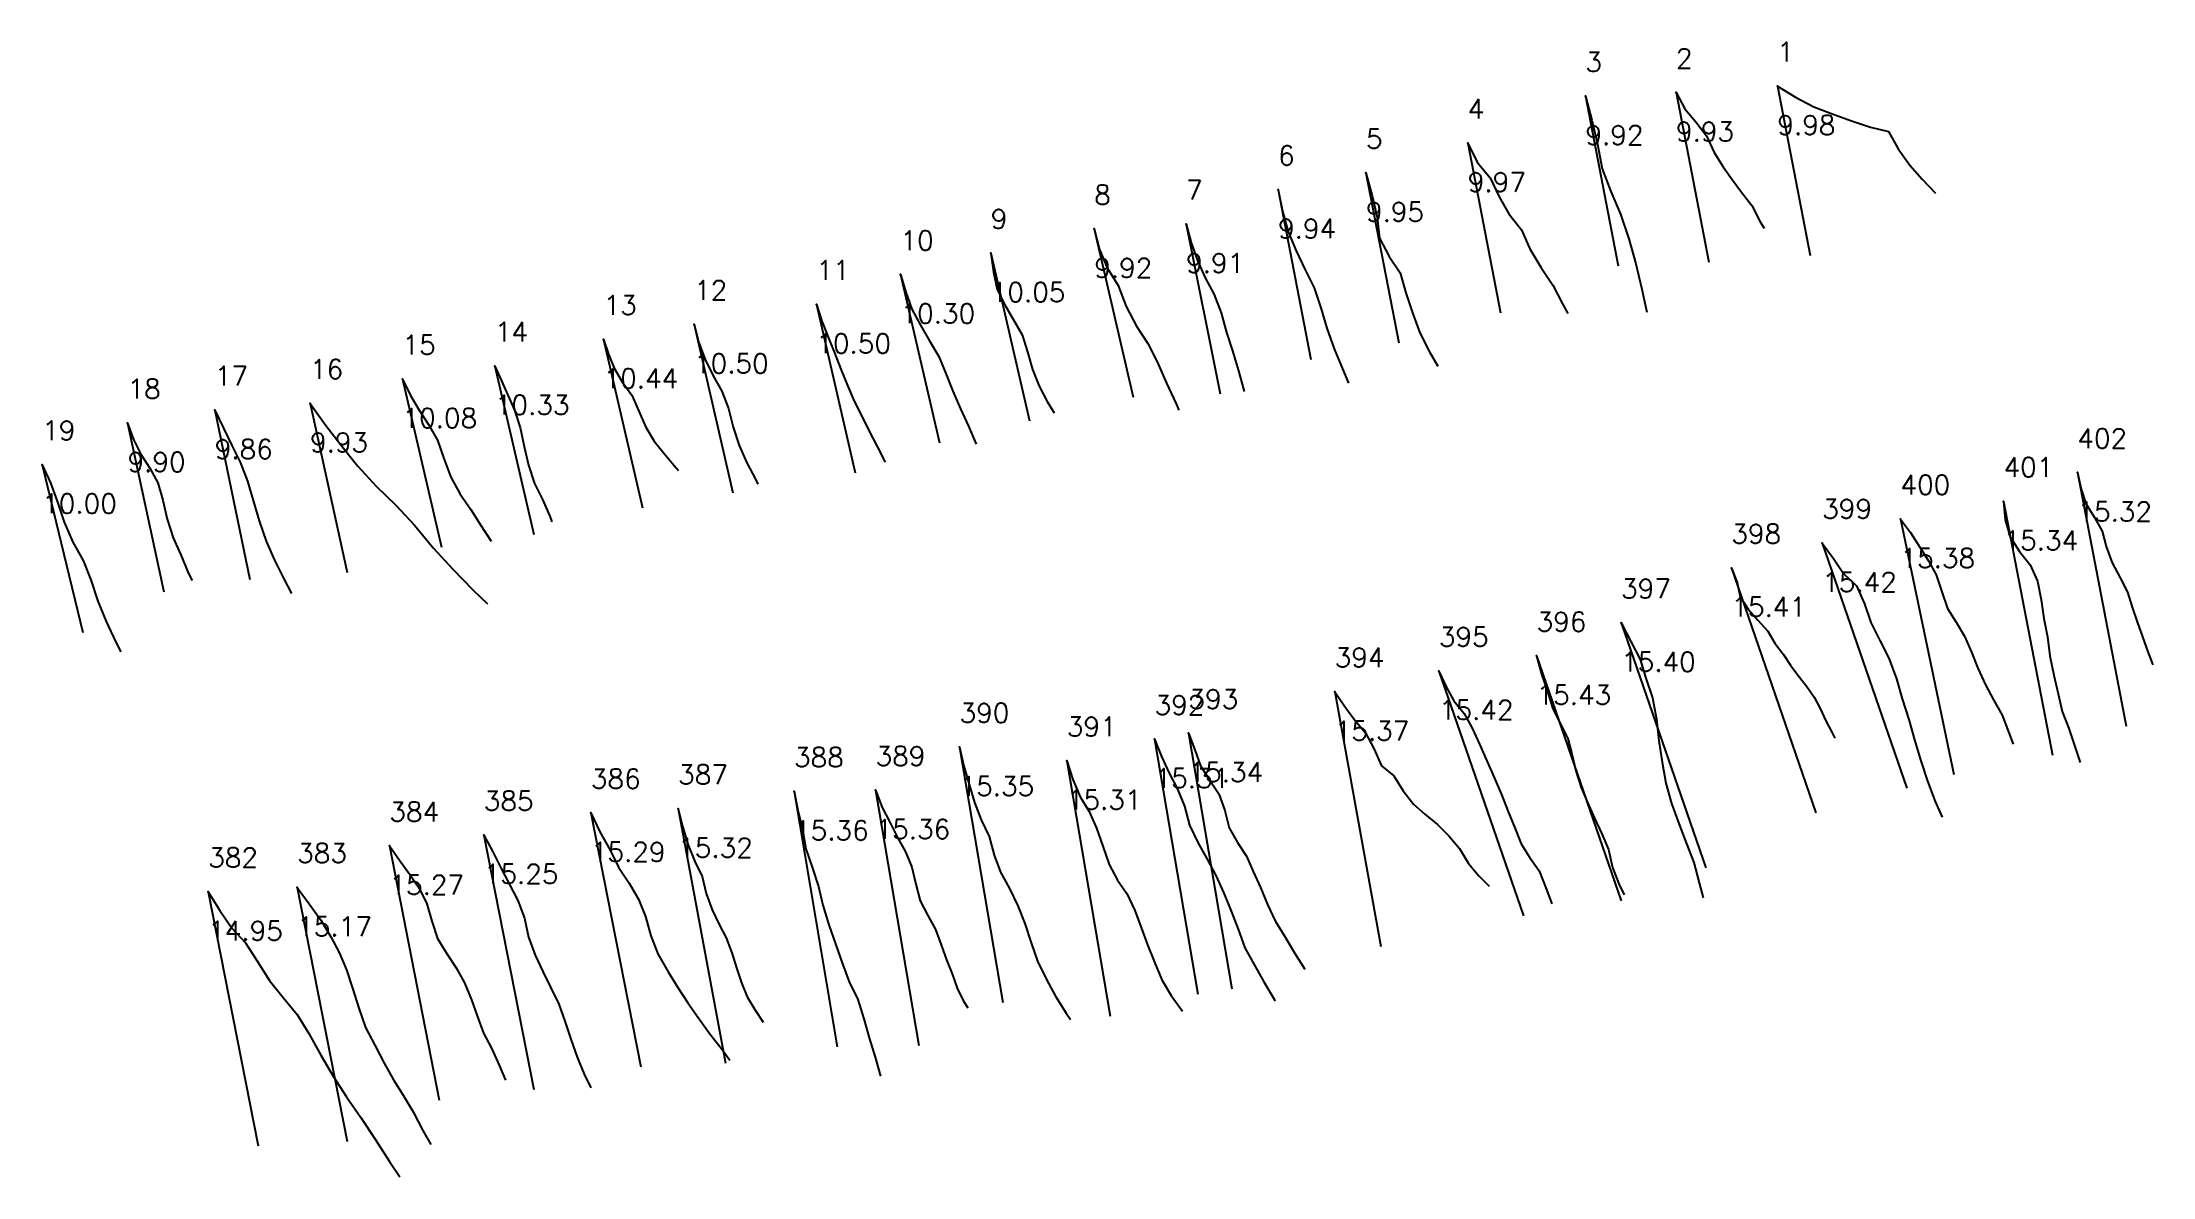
# Model space of a CAD drawing. Extents: x 748677 to 748805, y 8930419 to 8930541.
# Drawn here: x 748772.66 to 748805.38, y 8930523.54 to 8930541.13 of the extents above; entities that cross this region are included whole.
import ezdxf

# ---------------------------------------------------------------- set-up
doc = ezdxf.new("R2010")
doc.units = 0
for name, color, linetype in [('Hole', 7, 'Continuous'), ('Length', 7, 'Continuous'), ('Number', 7, 'Continuous'), ('Real Hole', 7, 'Continuous'), ('Theoretical Hole', 7, 'Continuous')]:
    doc.layers.add(name, color=color, linetype=linetype)
doc.styles.get("Standard").update_dxf_attribs({"font": 'simplex.shx'})

msp = doc.modelspace()

# ---------------------------------------------------------------- texts
at = {"layer": 'Length', "color": 244, "true_color": 0x0a11ff}
for s, p in [('9.92', (748796.588, 8930539.541, 194.037)), ('9.93', (748797.992, 8930539.596, 194.1)), ('9.98', (748799.563, 8930539.697, 194.148)), ('9.97', (748794.764, 8930538.813, 194.209)), ('9.95', (748793.186, 8930538.351, 194.349)), ('9.94', (748791.823, 8930538.091, 194.442)), ('9.91', (748790.398, 8930537.558, 194.321)), ('9.92', (748788.973, 8930537.482, 194.366)), ('10.05', (748787.369, 8930537.106, 194.479)), ('10.30', (748785.97, 8930536.774, 194.704)), ('10.50', (748784.665, 8930536.31, 194.88)), ('10.50', (748782.769, 8930536.001, 194.859)), ('10.44', (748781.367, 8930535.77, 194.826)), ('10.33', (748779.682, 8930535.357, 194.744)), ('10.08', (748778.25, 8930535.155, 194.679)), ('9.86', (748775.339, 8930534.673, 194.265)), ('9.93', (748776.816, 8930534.777, 194.389)), ('9.90', (748773.987, 8930534.473, 194.329)), ('10.00', (748772.664, 8930533.827, 194.412)), ('15.32', (748804.214, 8930533.704, 194.7)), ('15.38', (748801.472, 8930532.983, 194.693)), ('15.34', (748803.07, 8930533.258, 194.691)), ('15.42', (748800.259, 8930532.611, 194.711)), ('15.41', (748798.85, 8930532.225, 194.708)), ('15.40', (748797.141, 8930531.375, 194.623)), ('15.43', (748795.831, 8930530.862, 194.82)), ('15.42', (748794.316, 8930530.628, 194.844)), ('15.37', (748792.701, 8930530.306, 194.807)), ('15.35', (748786.886, 8930529.447, 194.748)), ('15.31', (748789.909, 8930529.569, 194.664)), ('15.34', (748790.435, 8930529.663, 194.604)), ('15.31', (748788.549, 8930529.235, 194.69)), ('15.36', (748784.319, 8930528.761, 194.741)), ('15.36', (748785.584, 8930528.779, 194.759)), ('15.29', (748781.17, 8930528.427, 194.65)), ('15.32', (748782.523, 8930528.492, 194.773)), ('15.25', (748779.51, 8930528.085, 194.631)), ('15.27', (748778.046, 8930527.916, 194.574)), ('14.95', (748775.238, 8930527.205, 194.319)), ('15.17', (748776.617, 8930527.273, 194.546))]:
    msp.add_text(s, height=0.3, dxfattribs=at).set_placement(p)
at = {"layer": 'Number', "color": 244, "true_color": 0x0a11ff}
for s, p in [('1', (748799.563, 8930540.832, 194.148)), ('3', (748796.588, 8930540.676, 194.037)), ('2', (748797.992, 8930540.731, 194.1)), ('4', (748794.764, 8930539.948, 194.209)), ('6', (748791.823, 8930539.226, 194.442)), ('5', (748793.186, 8930539.486, 194.349)), ('8', (748788.973, 8930538.617, 194.366)), ('7', (748790.398, 8930538.693, 194.321)), ('9', (748787.369, 8930538.241, 194.479)), ('10', (748785.97, 8930537.909, 194.704)), ('11', (748784.665, 8930537.445, 194.88)), ('13', (748781.367, 8930536.905, 194.826)), ('12', (748782.769, 8930537.136, 194.859)), ('15', (748778.25, 8930536.29, 194.679)), ('14', (748779.682, 8930536.492, 194.744)), ('16', (748776.816, 8930535.912, 194.389)), ('18', (748773.987, 8930535.608, 194.329)), ('17', (748775.339, 8930535.808, 194.265)), ('19', (748772.664, 8930534.962, 194.412)), ('402', (748804.214, 8930534.839, 194.7)), ('401', (748803.07, 8930534.393, 194.691)), ('400', (748801.472, 8930534.118, 194.693)), ('399', (748800.259, 8930533.746, 194.711)), ('398', (748798.85, 8930533.36, 194.708)), ('397', (748797.141, 8930532.51, 194.623)), ('396', (748795.831, 8930531.997, 194.82)), ('395', (748794.316, 8930531.763, 194.844)), ('394', (748792.701, 8930531.441, 194.807)), ('392', (748789.909, 8930530.704, 194.664)), ('393', (748790.435, 8930530.798, 194.604)), ('390', (748786.886, 8930530.582, 194.748)), ('391', (748788.549, 8930530.37, 194.69)), ('388', (748784.319, 8930529.896, 194.741)), ('389', (748785.584, 8930529.914, 194.759)), ('386', (748781.17, 8930529.562, 194.65)), ('387', (748782.523, 8930529.627, 194.773)), ('384', (748778.046, 8930529.051, 194.574)), ('385', (748779.51, 8930529.22, 194.631)), ('383', (748776.617, 8930528.408, 194.546)), ('382', (748775.238, 8930528.34, 194.319))]:
    msp.add_text(s, height=0.3, dxfattribs=at).set_placement(p)

# ---------------------------------------------------------------- linework, layer by layer
at = {"layer": 'Hole', "color": 244, "true_color": 0x0a11ff}
for p in [(748796.588, 8930540.295, 194.037), (748797.992, 8930540.35, 194.1), (748799.563, 8930540.451, 194.148), (748794.764, 8930539.567, 194.209), (748791.823, 8930538.845, 194.442), (748793.186, 8930539.105, 194.349), (748788.973, 8930538.236, 194.366), (748790.398, 8930538.312, 194.321), (748787.369, 8930537.86, 194.479), (748785.97, 8930537.528, 194.704), (748784.665, 8930537.064, 194.88), (748782.769, 8930536.755, 194.859), (748781.367, 8930536.524, 194.826), (748778.25, 8930535.909, 194.679), (748779.682, 8930536.111, 194.744), (748773.987, 8930535.227, 194.329), (748775.339, 8930535.427, 194.265), (748776.816, 8930535.531, 194.389), (748772.664, 8930534.581, 194.412), (748804.214, 8930534.458, 194.7), (748803.07, 8930534.012, 194.691), (748801.472, 8930533.737, 194.693), (748800.259, 8930533.365, 194.711), (748798.85, 8930532.979, 194.708), (748797.141, 8930532.129, 194.623), (748794.316, 8930531.382, 194.844), (748795.831, 8930531.616, 194.82), (748792.701, 8930531.06, 194.807), (748789.909, 8930530.323, 194.664), (748790.435, 8930530.417, 194.604), (748786.886, 8930530.201, 194.748), (748788.549, 8930529.989, 194.69), (748784.319, 8930529.515, 194.741), (748785.584, 8930529.533, 194.759), (748781.17, 8930529.181, 194.65), (748782.523, 8930529.246, 194.773), (748779.51, 8930528.839, 194.631), (748778.046, 8930528.67, 194.574), (748776.617, 8930528.027, 194.546), (748775.238, 8930527.959, 194.319)]:
    msp.add_point(p, dxfattribs=at)
at = {"layer": 'Real Hole', "color": 1, "true_color": 0xff0000}
for points in [[(748796.588, 8930540.295, 194.037), (748796.685, 8930539.921, 193.115), (748796.777, 8930539.553, 192.189), (748796.849, 8930539.17, 191.268), (748796.982, 8930538.815, 190.343), (748797.133, 8930538.466, 189.418), (748797.26, 8930538.085, 188.503), (748797.369, 8930537.694, 187.588), (748797.46, 8930537.302, 186.673), (748797.54, 8930536.944, 185.851)], [(748797.992, 8930540.35, 194.1), (748798.127, 8930540.1, 193.141), (748798.298, 8930539.896, 192.177), (748798.465, 8930539.682, 191.215), (748798.583, 8930539.424, 190.256), (748798.722, 8930539.202, 189.291), (748798.865, 8930539.003, 188.321), (748799.007, 8930538.809, 187.351), (748799.169, 8930538.599, 186.386), (748799.299, 8930538.347, 185.428), (748799.357, 8930538.25, 185.044)], [(748799.563, 8930540.451, 194.148), (748799.844, 8930540.279, 193.204), (748800.129, 8930540.132, 192.257), (748800.427, 8930540.016, 191.309), (748800.71, 8930539.911, 190.356), (748801.006, 8930539.816, 189.406), (748801.287, 8930539.748, 188.448), (748801.434, 8930539.48, 187.496), (748801.615, 8930539.224, 186.546), (748801.81, 8930539.006, 185.59), (748802.016, 8930538.79, 184.636)], [(748794.764, 8930539.567, 194.209), (748794.909, 8930539.272, 193.265), (748795.111, 8930539.027, 192.316), (748795.252, 8930538.736, 191.37), (748795.399, 8930538.47, 190.417), (748795.598, 8930538.224, 189.469), (748795.727, 8930537.926, 188.523), (748795.898, 8930537.645, 187.579), (748796.082, 8930537.366, 186.636), (748796.233, 8930537.074, 185.691), (748796.316, 8930536.928, 185.221)], [(748791.823, 8930538.845, 194.442), (748791.893, 8930538.51, 193.502), (748791.982, 8930538.194, 192.558), (748792.105, 8930537.899, 191.61), (748792.242, 8930537.603, 190.665), (748792.381, 8930537.323, 189.715), (748792.484, 8930537.014, 188.77), (748792.577, 8930536.696, 187.826), (748792.694, 8930536.377, 186.886), (748792.82, 8930536.066, 185.944), (748792.913, 8930535.847, 185.285)], [(748793.186, 8930539.105, 194.349), (748793.283, 8930538.751, 193.419), (748793.36, 8930538.413, 192.481), (748793.394, 8930538.094, 191.534), (748793.544, 8930537.811, 190.586), (748793.714, 8930537.554, 189.635), (748793.803, 8930537.246, 188.688), (748793.908, 8930536.934, 187.743), (748794.021, 8930536.627, 186.798), (748794.169, 8930536.33, 185.855), (748794.298, 8930536.109, 185.097)], [(748788.973, 8930538.236, 194.366), (748789.057, 8930537.92, 193.421), (748789.175, 8930537.632, 192.471), (748789.342, 8930537.358, 191.524), (748789.469, 8930537.033, 190.586), (748789.627, 8930536.727, 189.647), (748789.802, 8930536.458, 188.701), (748789.952, 8930536.165, 187.756), (748790.092, 8930535.844, 186.819), (748790.241, 8930535.525, 185.884), (748790.287, 8930535.427, 185.604)], [(748790.398, 8930538.312, 194.321), (748790.475, 8930538.019, 193.368), (748790.573, 8930537.747, 192.411), (748790.692, 8930537.48, 191.454), (748790.829, 8930537.231, 190.496), (748790.941, 8930536.937, 189.547), (748791.022, 8930536.633, 188.597), (748791.117, 8930536.346, 187.644), (748791.21, 8930536.037, 186.698), (748791.298, 8930535.718, 185.754)], [(748787.369, 8930537.86, 194.479), (748787.411, 8930537.568, 193.524), (748787.47, 8930537.295, 192.563), (748787.588, 8930537.058, 191.599), (748787.723, 8930536.826, 190.636), (748787.858, 8930536.594, 189.672), (748787.937, 8930536.33, 188.711), (748788.018, 8930536.058, 187.752), (748788.119, 8930535.798, 186.792), (748788.243, 8930535.561, 185.828), (748788.35, 8930535.387, 185.055)], [(748785.97, 8930537.528, 194.704), (748786.05, 8930537.256, 193.745), (748786.144, 8930536.995, 192.784), (748786.279, 8930536.743, 191.826), (748786.419, 8930536.503, 190.865), (748786.566, 8930536.257, 189.907), (748786.673, 8930535.993, 188.949), (748786.782, 8930535.719, 187.993), (748786.902, 8930535.446, 187.039), (748787.025, 8930535.178, 186.083), (748787.144, 8930534.899, 185.13)], [(748784.665, 8930537.064, 194.88), (748784.751, 8930536.806, 193.918), (748784.846, 8930536.558, 192.953), (748784.947, 8930536.314, 191.989), (748785.047, 8930536.064, 191.026), (748785.147, 8930535.81, 190.064), (748785.252, 8930535.565, 189.1), (748785.37, 8930535.335, 188.134), (748785.486, 8930535.101, 187.169), (748785.607, 8930534.864, 186.205), (748785.73, 8930534.62, 185.243)], [(748782.769, 8930536.755, 194.859), (748782.844, 8930536.473, 193.903), (748782.943, 8930536.21, 192.943), (748783.068, 8930535.961, 191.982), (748783.201, 8930535.72, 191.021), (748783.303, 8930535.454, 190.062), (748783.378, 8930535.162, 189.109), (748783.469, 8930534.878, 188.155), (748783.585, 8930534.609, 187.198), (748783.72, 8930534.355, 186.241), (748783.757, 8930534.28, 185.953)], [(748781.367, 8930536.524, 194.826), (748781.441, 8930536.295, 193.855), (748781.532, 8930536.08, 192.883), (748781.657, 8930535.867, 191.914), (748781.804, 8930535.66, 190.947), (748781.915, 8930535.413, 189.984), (748782.02, 8930535.164, 189.021), (748782.153, 8930534.948, 188.054), (748782.307, 8930534.755, 187.085), (748782.463, 8930534.568, 186.115), (748782.53, 8930534.493, 185.728)], [(748778.25, 8930535.909, 194.679), (748778.375, 8930535.656, 193.72), (748778.509, 8930535.427, 192.756), (748778.651, 8930535.204, 191.791), (748778.791, 8930534.959, 190.832), (748778.888, 8930534.676, 189.878), (748778.997, 8930534.386, 188.927), (748779.141, 8930534.126, 187.972), (748779.308, 8930533.887, 187.015), (748779.46, 8930533.65, 186.056), (748779.624, 8930533.394, 185.103)], [(748779.682, 8930536.111, 194.744), (748779.785, 8930535.884, 193.776), (748779.882, 8930535.66, 192.806), (748779.985, 8930535.426, 191.839), (748780.071, 8930535.157, 190.88), (748780.137, 8930534.861, 189.927), (748780.202, 8930534.574, 188.971), (748780.297, 8930534.288, 188.018), (748780.419, 8930534.042, 187.056), (748780.533, 8930533.782, 186.097), (748780.564, 8930533.697, 185.811)], [(748773.987, 8930535.227, 194.329), (748774.08, 8930534.97, 193.367), (748774.195, 8930534.742, 192.4), (748774.33, 8930534.529, 191.433), (748774.456, 8930534.302, 190.467), (748774.535, 8930534.03, 189.508), (748774.601, 8930533.739, 188.553), (748774.692, 8930533.448, 187.601), (748774.811, 8930533.185, 186.643), (748774.931, 8930532.893, 185.695), (748774.991, 8930532.788, 185.313)], [(748775.339, 8930535.427, 194.265), (748775.476, 8930535.15, 193.314), (748775.606, 8930534.877, 192.361), (748775.732, 8930534.622, 191.402), (748775.847, 8930534.327, 190.454), (748775.936, 8930534.027, 189.504), (748776.026, 8930533.712, 188.559), (748776.138, 8930533.397, 187.616), (748776.264, 8930533.1, 186.67), (748776.408, 8930532.81, 185.724), (748776.527, 8930532.584, 184.966)], [(748776.816, 8930535.531, 194.389), (748777.05, 8930535.203, 193.474), (748777.292, 8930534.888, 192.556), (748777.559, 8930534.56, 191.65), (748777.839, 8930534.248, 190.742), (748778.148, 8930533.955, 189.837), (748778.435, 8930533.643, 188.931), (748778.723, 8930533.292, 188.041), (748779.029, 8930532.961, 187.148), (748779.342, 8930532.643, 186.253), (748779.568, 8930532.426, 185.627)], [(748772.664, 8930534.581, 194.412), (748772.793, 8930534.302, 193.461), (748772.896, 8930534.015, 192.508), (748773.006, 8930533.691, 191.568), (748773.137, 8930533.381, 190.627), (748773.301, 8930533.098, 189.682), (748773.417, 8930532.796, 188.736), (748773.526, 8930532.467, 187.798), (748773.654, 8930532.152, 186.857), (748773.807, 8930531.827, 185.924), (748773.883, 8930531.678, 185.452)], [(748804.214, 8930534.458, 194.7), (748804.272, 8930534.204, 193.734), (748804.346, 8930533.977, 192.764), (748804.481, 8930533.763, 191.796), (748804.596, 8930533.551, 190.826), (748804.663, 8930533.315, 189.856), (748804.751, 8930533.061, 188.893), (748804.877, 8930532.826, 187.929), (748804.989, 8930532.606, 186.96), (748805.066, 8930532.372, 185.991), (748805.142, 8930532.143, 185.02), (748805.226, 8930531.914, 184.051), (748805.308, 8930531.682, 183.081), (748805.383, 8930531.478, 182.208)], [(748803.07, 8930534.012, 194.691), (748803.097, 8930533.725, 193.733), (748803.172, 8930533.465, 192.771), (748803.316, 8930533.235, 191.808), (748803.482, 8930533.03, 190.844), (748803.596, 8930532.773, 189.884), (748803.653, 8930532.488, 188.927), (748803.696, 8930532.195, 187.972), (748803.749, 8930531.914, 187.014), (748803.789, 8930531.62, 186.059), (748803.848, 8930531.32, 185.107), (748803.914, 8930531.028, 184.152), (748803.979, 8930530.755, 183.193), (748804.083, 8930530.49, 182.234), (748804.18, 8930530.195, 181.284), (748804.255, 8930529.962, 180.522)], [(748801.472, 8930533.737, 194.693), (748801.625, 8930533.528, 193.727), (748801.771, 8930533.304, 192.764), (748801.908, 8930533.091, 191.796), (748802.027, 8930532.874, 190.827), (748802.111, 8930532.608, 189.867), (748802.201, 8930532.351, 188.905), (748802.333, 8930532.139, 187.936), (748802.465, 8930531.924, 186.969), (748802.572, 8930531.672, 186.007), (748802.67, 8930531.424, 185.043), (748802.788, 8930531.166, 184.084), (748802.912, 8930530.933, 183.12), (748803.048, 8930530.699, 182.157), (748803.146, 8930530.44, 181.196), (748803.22, 8930530.247, 180.423)], [(748800.259, 8930533.365, 194.711), (748800.432, 8930533.127, 193.755), (748800.591, 8930532.896, 192.795), (748800.791, 8930532.703, 191.835), (748800.916, 8930532.424, 190.883), (748801.011, 8930532.135, 189.93), (748801.153, 8930531.857, 188.98), (748801.29, 8930531.581, 188.029), (748801.409, 8930531.262, 187.088), (748801.499, 8930530.953, 186.142), (748801.599, 8930530.629, 185.201), (748801.687, 8930530.313, 184.256), (748801.785, 8930529.987, 183.316), (748801.89, 8930529.675, 182.372), (748802.01, 8930529.361, 181.43), (748802.117, 8930529.117, 180.676)], [(748798.85, 8930532.979, 194.708), (748798.941, 8930532.755, 193.738), (748798.986, 8930532.531, 192.764), (748799.112, 8930532.342, 191.79), (748799.263, 8930532.17, 190.817), (748799.414, 8930531.999, 189.843), (748799.524, 8930531.814, 188.867), (748799.659, 8930531.64, 187.891), (748799.768, 8930531.472, 186.911), (748799.886, 8930531.314, 185.931), (748800.022, 8930531.141, 184.956), (748800.134, 8930530.979, 183.975), (748800.228, 8930530.802, 182.995), (748800.316, 8930530.609, 182.018), (748800.409, 8930530.432, 181.039), (748800.455, 8930530.342, 180.549)], [(748797.141, 8930532.129, 194.623), (748797.29, 8930531.84, 193.677), (748797.434, 8930531.563, 192.727), (748797.525, 8930531.271, 191.775), (748797.627, 8930530.968, 190.828), (748797.688, 8930530.635, 189.887), (748797.728, 8930530.3, 188.945), (748797.777, 8930529.968, 188.003), (748797.836, 8930529.641, 187.06), (748797.923, 8930529.329, 186.114), (748798.035, 8930529.018, 185.17), (748798.15, 8930528.717, 184.224), (748798.267, 8930528.415, 183.278), (748798.353, 8930528.098, 182.333), (748798.412, 8930527.863, 181.676)], [(748794.316, 8930531.382, 194.844), (748794.427, 8930531.138, 193.881), (748794.548, 8930530.92, 192.912), (748794.706, 8930530.722, 191.945), (748794.83, 8930530.494, 190.979), (748794.944, 8930530.249, 190.016), (748795.057, 8930529.988, 189.058), (748795.172, 8930529.73, 188.098), (748795.286, 8930529.467, 187.14), (748795.385, 8930529.215, 186.178), (748795.492, 8930528.948, 185.22), (748795.591, 8930528.702, 184.256), (748795.721, 8930528.498, 183.285), (748795.871, 8930528.286, 182.32), (748795.982, 8930527.993, 181.37), (748796.067, 8930527.773, 180.605)], [(748795.831, 8930531.616, 194.82), (748795.905, 8930531.332, 193.864), (748796.002, 8930531.066, 192.905), (748796.083, 8930530.796, 191.946), (748796.197, 8930530.573, 190.977), (748796.313, 8930530.338, 190.012), (748796.377, 8930530.099, 189.043), (748796.438, 8930529.832, 188.082), (748796.52, 8930529.576, 187.119), (748796.621, 8930529.344, 186.151), (748796.726, 8930529.102, 185.186), (748796.84, 8930528.858, 184.223), (748796.943, 8930528.614, 183.259), (748797.007, 8930528.337, 182.3), (748797.108, 8930528.083, 181.339), (748797.187, 8930527.912, 180.664)], [(748792.701, 8930531.06, 194.807), (748792.857, 8930530.834, 193.845), (748793.011, 8930530.618, 192.881), (748793.178, 8930530.423, 191.915), (748793.306, 8930530.182, 190.953), (748793.425, 8930529.912, 189.997), (748793.615, 8930529.758, 189.028), (748793.76, 8930529.525, 188.066), (748793.921, 8930529.318, 187.101), (748794.1, 8930529.165, 186.129), (748794.294, 8930529.003, 185.162), (748794.47, 8930528.827, 184.193), (748794.638, 8930528.628, 183.228), (748794.773, 8930528.398, 182.264), (748794.937, 8930528.208, 181.296), (748795.098, 8930528.044, 180.426)], [(748789.909, 8930530.323, 194.664), (748790.016, 8930530.055, 193.707), (748790.133, 8930529.8, 192.747), (748790.265, 8930529.551, 191.787), (748790.373, 8930529.289, 190.828), (748790.451, 8930528.994, 189.876), (748790.578, 8930528.722, 188.922), (748790.723, 8930528.467, 187.966), (748790.858, 8930528.212, 187.009), (748790.982, 8930527.937, 186.055), (748791.096, 8930527.659, 185.101), (748791.202, 8930527.381, 184.147), (748791.309, 8930527.091, 183.196), (748791.456, 8930526.82, 182.244), (748791.602, 8930526.561, 181.289), (748791.761, 8930526.294, 180.339), (748791.775, 8930526.265, 180.244)], [(748790.435, 8930530.417, 194.604), (748790.533, 8930530.161, 193.642), (748790.621, 8930529.914, 192.677), (748790.759, 8930529.695, 191.711), (748790.903, 8930529.479, 190.746), (748790.996, 8930529.221, 189.784), (748791.067, 8930528.95, 188.824), (748791.196, 8930528.721, 187.859), (748791.335, 8930528.51, 186.892), (748791.436, 8930528.273, 185.925), (748791.552, 8930528.024, 184.964), (748791.66, 8930527.761, 184.005), (748791.78, 8930527.509, 183.045), (748791.926, 8930527.266, 182.086), (748792.078, 8930527.012, 181.131), (748792.24, 8930526.76, 180.177)], [(748786.886, 8930530.201, 194.748), (748786.953, 8930529.906, 193.795), (748787.034, 8930529.621, 192.84), (748787.115, 8930529.343, 191.883), (748787.222, 8930529.073, 190.926), (748787.342, 8930528.816, 189.967), (748787.423, 8930528.526, 189.013), (748787.52, 8930528.265, 188.053), (748787.659, 8930528.011, 187.096), (748787.788, 8930527.739, 186.142), (748787.897, 8930527.468, 185.186), (748787.993, 8930527.169, 184.236), (748788.095, 8930526.884, 183.283), (748788.233, 8930526.599, 182.335), (748788.373, 8930526.34, 181.379), (748788.539, 8930526.079, 180.428), (748788.606, 8930525.979, 180.046)], [(748788.549, 8930529.989, 194.69), (748788.643, 8930529.701, 193.737), (748788.753, 8930529.433, 192.78), (748788.892, 8930529.203, 191.817), (748789.007, 8930528.943, 190.858), (748789.104, 8930528.666, 189.902), (748789.202, 8930528.381, 188.948), (748789.333, 8930528.141, 187.987), (748789.479, 8930527.93, 187.02), (748789.6, 8930527.667, 186.063), (748789.699, 8930527.407, 185.102), (748789.801, 8930527.137, 184.145), (748789.907, 8930526.868, 183.188), (748790.022, 8930526.595, 182.233), (748790.167, 8930526.35, 181.274), (748790.339, 8930526.109, 180.319)], [(748784.319, 8930529.515, 194.741), (748784.38, 8930529.224, 193.786), (748784.448, 8930528.934, 192.831), (748784.501, 8930528.627, 191.881), (748784.599, 8930528.343, 190.928), (748784.699, 8930528.042, 189.979), (748784.768, 8930527.754, 189.024), (748784.861, 8930527.447, 188.077), (748784.966, 8930527.136, 187.132), (748785.072, 8930526.844, 186.182), (748785.173, 8930526.565, 185.227), (748785.31, 8930526.287, 184.276), (748785.402, 8930525.991, 183.325), (748785.483, 8930525.694, 182.374), (748785.575, 8930525.395, 181.424), (748785.66, 8930525.102, 180.472)], [(748785.584, 8930529.533, 194.759), (748785.688, 8930529.268, 193.8), (748785.807, 8930529.03, 192.836), (748785.922, 8930528.801, 191.87), (748786.046, 8930528.576, 190.903), (748786.147, 8930528.343, 189.936), (748786.205, 8930528.079, 188.973), (748786.276, 8930527.82, 188.01), (748786.393, 8930527.589, 187.044), (748786.512, 8930527.372, 186.075), (748786.602, 8930527.135, 185.108), (748786.682, 8930526.906, 184.138), (748786.771, 8930526.689, 183.166), (748786.846, 8930526.464, 182.194), (748786.944, 8930526.264, 181.22), (748787.015, 8930526.158, 180.633)], [(748781.17, 8930529.181, 194.65), (748781.311, 8930528.891, 193.703), (748781.468, 8930528.603, 192.759), (748781.599, 8930528.339, 191.803), (748781.761, 8930528.091, 190.848), (748781.908, 8930527.847, 189.89), (748782.018, 8930527.577, 188.933), (748782.101, 8930527.275, 187.983), (748782.209, 8930526.996, 187.029), (748782.367, 8930526.72, 186.081), (748782.52, 8930526.476, 185.123), (748782.671, 8930526.239, 184.164), (748782.832, 8930526.012, 183.203), (748783.015, 8930525.755, 182.254), (748783.187, 8930525.533, 181.294), (748783.325, 8930525.347, 180.425)], [(748782.523, 8930529.246, 194.773), (748782.592, 8930528.974, 193.813), (748782.671, 8930528.698, 192.855), (748782.783, 8930528.427, 191.899), (748782.894, 8930528.197, 190.932), (748782.955, 8930527.934, 189.97), (748783.05, 8930527.677, 189.008), (748783.157, 8930527.452, 188.039), (748783.267, 8930527.247, 187.067), (748783.354, 8930527.01, 186.099), (748783.425, 8930526.779, 185.129), (748783.503, 8930526.546, 184.16), (748783.594, 8930526.331, 183.187), (748783.711, 8930526.134, 182.214), (748783.841, 8930525.939, 181.242)], [(748779.51, 8930528.839, 194.631), (748779.646, 8930528.587, 193.673), (748779.779, 8930528.32, 192.718), (748779.902, 8930528.083, 191.755), (748780.039, 8930527.825, 190.798), (748780.139, 8930527.552, 189.842), (748780.205, 8930527.257, 188.888), (748780.305, 8930526.976, 187.934), (748780.426, 8930526.722, 186.974), (748780.546, 8930526.481, 186.011), (748780.674, 8930526.218, 185.055), (748780.764, 8930525.954, 184.094), (748780.858, 8930525.674, 183.139), (748780.955, 8930525.396, 182.183), (748781.067, 8930525.129, 181.226), (748781.167, 8930524.917, 180.461)], [(748778.046, 8930528.67, 194.574), (748778.203, 8930528.451, 193.611), (748778.362, 8930528.225, 192.65), (748778.507, 8930528.016, 191.683), (748778.628, 8930527.77, 190.721), (748778.706, 8930527.502, 189.761), (748778.793, 8930527.232, 188.802), (748778.929, 8930527.005, 187.838), (748779.079, 8930526.782, 186.875), (748779.21, 8930526.548, 185.911), (748779.32, 8930526.284, 184.953), (748779.406, 8930526.033, 183.989), (748779.505, 8930525.768, 183.029), (748779.631, 8930525.532, 182.066), (748779.749, 8930525.27, 181.108), (748779.846, 8930525.038, 180.244)], [(748776.617, 8930528.027, 194.546), (748776.801, 8930527.772, 193.597), (748776.991, 8930527.513, 192.65), (748777.137, 8930527.263, 191.693), (748777.27, 8930527.016, 190.733), (748777.379, 8930526.747, 189.776), (748777.475, 8930526.464, 188.822), (748777.573, 8930526.155, 187.875), (748777.677, 8930525.855, 186.927), (748777.818, 8930525.582, 185.976), (748777.963, 8930525.3, 185.027), (748778.11, 8930525.041, 184.073), (748778.262, 8930524.806, 183.112), (748778.413, 8930524.547, 182.159), (748778.565, 8930524.259, 181.213), (748778.691, 8930524.039, 180.454)], [(748775.238, 8930527.959, 194.319), (748775.419, 8930527.669, 193.379), (748775.605, 8930527.396, 192.435), (748775.815, 8930527.166, 191.485), (748776.002, 8930526.88, 190.545), (748776.187, 8930526.583, 189.609), (748776.397, 8930526.321, 188.667), (748776.615, 8930526.056, 187.727), (748776.795, 8930525.759, 186.79), (748776.984, 8930525.427, 185.865), (748777.177, 8930525.101, 184.94), (748777.38, 8930524.777, 184.016), (748777.602, 8930524.459, 183.094), (748777.828, 8930524.124, 182.179), (748778.049, 8930523.779, 181.267), (748778.208, 8930523.54, 180.629)]]:
    msp.add_polyline3d(points, dxfattribs=at)
at = {"layer": 'Theoretical Hole', "color": 244, "true_color": 0x0a11ff}
for p, q in [((748796.588, 8930540.295, 194.037), (748797.096, 8930537.666, 184.485)), ((748797.992, 8930540.35, 194.1), (748798.5, 8930537.72, 184.538)), ((748799.563, 8930540.451, 194.148), (748800.071, 8930537.823, 184.534)), ((748794.764, 8930539.567, 194.209), (748795.273, 8930536.935, 184.606)), ((748791.823, 8930538.845, 194.442), (748792.332, 8930536.214, 184.87)), ((748793.186, 8930539.105, 194.349), (748793.695, 8930536.473, 184.767)), ((748788.973, 8930538.236, 194.366), (748789.575, 8930535.629, 184.814)), ((748790.398, 8930538.312, 194.321), (748790.927, 8930535.678, 184.782)), ((748787.369, 8930537.86, 194.479), (748787.97, 8930535.26, 184.79)), ((748785.97, 8930537.528, 194.704), (748786.572, 8930534.92, 184.758)), ((748784.665, 8930537.064, 194.88), (748785.268, 8930534.456, 184.727)), ((748782.769, 8930536.755, 194.859), (748783.372, 8930534.145, 184.706)), ((748781.367, 8930536.524, 194.826), (748781.971, 8930533.912, 184.736)), ((748778.25, 8930535.909, 194.679), (748778.852, 8930533.303, 184.96)), ((748779.682, 8930536.111, 194.744), (748780.285, 8930533.501, 184.767)), ((748773.987, 8930535.227, 194.329), (748774.548, 8930532.611, 184.797)), ((748775.339, 8930535.427, 194.265), (748775.884, 8930532.802, 184.777)), ((748776.816, 8930535.531, 194.389), (748777.391, 8930532.911, 184.828)), ((748772.664, 8930534.581, 194.412), (748773.294, 8930531.979, 184.777)), ((748804.214, 8930534.458, 194.7), (748804.973, 8930530.529, 179.912)), ((748803.07, 8930534.012, 194.691), (748803.83, 8930530.078, 179.883)), ((748801.472, 8930533.737, 194.693), (748802.301, 8930529.778, 179.855)), ((748800.259, 8930533.365, 194.711), (748801.571, 8930529.568, 179.823)), ((748798.85, 8930532.979, 194.708), (748800.162, 8930529.182, 179.831)), ((748797.141, 8930532.129, 194.623), (748798.453, 8930528.332, 179.756)), ((748794.316, 8930531.382, 194.844), (748795.628, 8930527.588, 179.956)), ((748795.831, 8930531.616, 194.82), (748797.143, 8930527.819, 179.922)), ((748792.701, 8930531.06, 194.807), (748793.417, 8930527.11, 179.97)), ((748789.909, 8930530.323, 194.664), (748790.577, 8930526.37, 179.888)), ((748790.435, 8930530.417, 194.604), (748791.104, 8930526.456, 179.799)), ((748786.886, 8930530.201, 194.748), (748787.555, 8930526.24, 179.933)), ((748788.549, 8930529.989, 194.69), (748789.218, 8930526.031, 179.916)), ((748784.319, 8930529.515, 194.741), (748784.988, 8930525.557, 179.915)), ((748785.584, 8930529.533, 194.759), (748786.252, 8930525.577, 179.932)), ((748781.17, 8930529.181, 194.65), (748781.942, 8930525.247, 179.895)), ((748782.523, 8930529.246, 194.773), (748783.257, 8930525.299, 179.988)), ((748779.51, 8930528.839, 194.631), (748780.285, 8930524.893, 179.921)), ((748778.046, 8930528.67, 194.574), (748778.82, 8930524.726, 179.842)), ((748776.617, 8930528.027, 194.546), (748777.391, 8930524.087, 179.917)), ((748775.238, 8930527.959, 194.319), (748776.011, 8930524.021, 179.918))]:
    msp.add_line(p, q, dxfattribs=at)

msp.set_redraw_order([(e.dxf.handle, doc.entitydb.next_handle()) for e in msp.query("TEXT MTEXT ATTDEF DIMENSION ARC_DIMENSION")])  # texts and dimensions are drawn at this point

doc.saveas('drawing.dxf')
